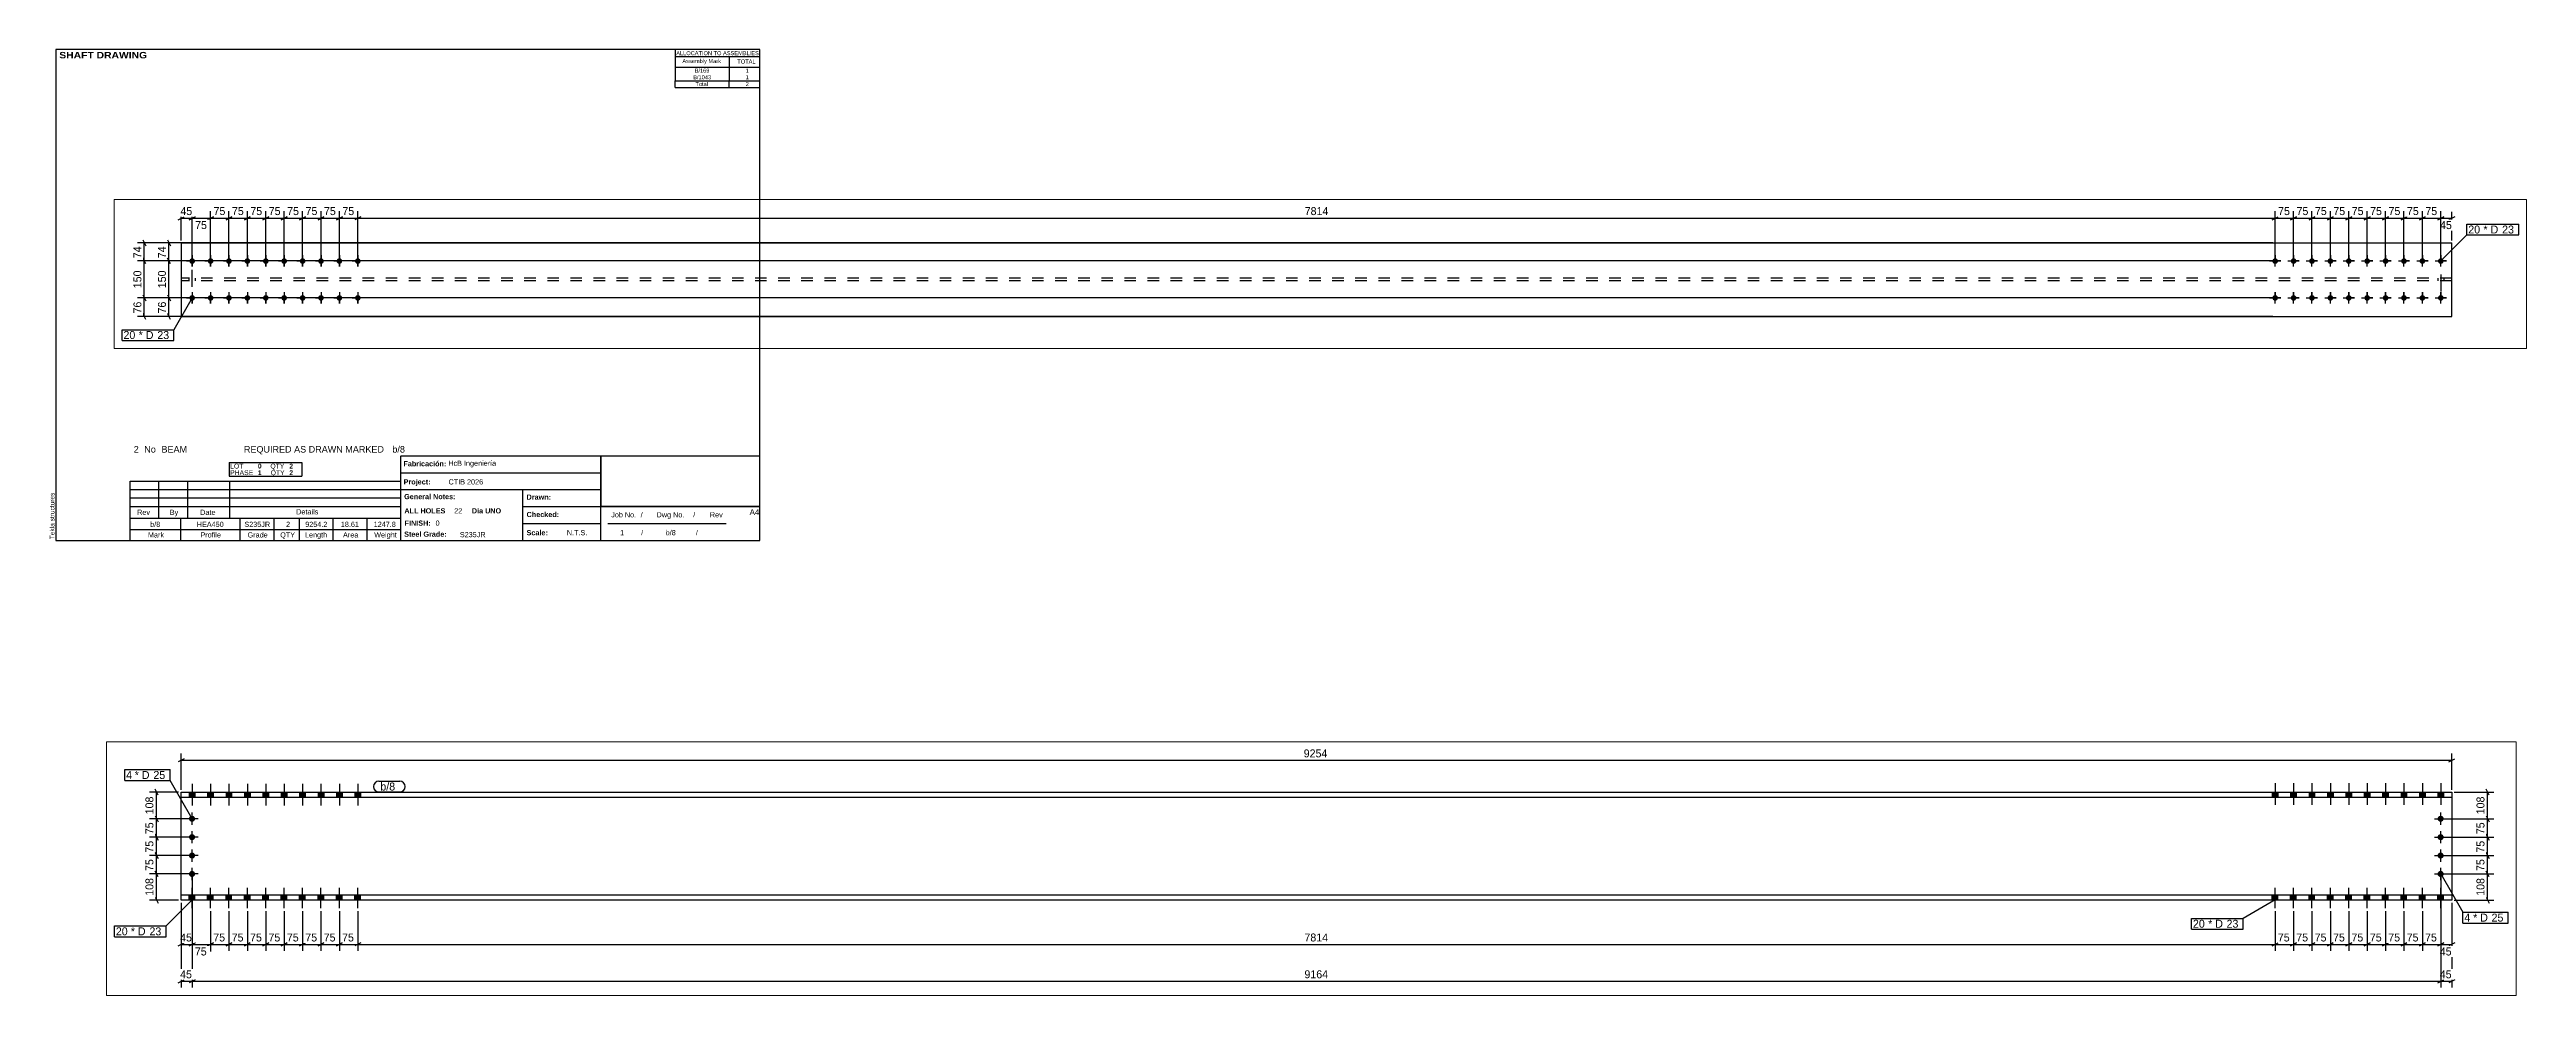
# Paper-space layout 'Layout1' of a CAD drawing. Header units: millimetres. Extents: x 2 to 1012, y -180 to 205.
# The model-space entities are those that its viewports show. They can reach past a viewport. Long polylines and large blocks are cut down to what shows.
import ezdxf

# ---------------------------------------------------------------- set-up
doc = ezdxf.new("R2010")
doc.units = ezdxf.units.MM
doc.linetypes.add('DXK_LINE_DOT2', pattern=[3.9198, 1.9599, -1.9599])
doc.linetypes.add('DXK_LINE_DOT4', pattern=[0.9408, 0.4704, -0.4704])
doc.layers.add('Viewport layer', color=7, linetype='Continuous', plot=False)
doc.styles.add('Arial', font='ARIAL.TTF', dxfattribs={"height": 0.2})
doc.styles.add('Arial Black', font='ARIBLK.TTF', dxfattribs={"height": 0.2})
doc.styles.add('Arial Bold', font='ARIALBD.TTF', dxfattribs={"height": 0.2})
doc.styles.add('Comic Sans MS', font='COMIC.TTF', dxfattribs={"height": 0.2})

psp = doc.layouts.get("Layout1")

# ---------------------------------------------------------------- texts
at = {"color": 7}
for s, height, style, p in [(' SHAFT DRAWING', 2.634, 'Arial Black', (5.3, 201.4)), ('ALLOCATION TO ASSEMBLIES', 1.648, 'Arial', (257.9, 202.7)), ('Assembly Mark', 1.648, 'Arial', (260.4, 199.5)), ('TOTAL', 1.65, 'Arial', (282.8, 199.3)), ('2', 2.64, 'Arial', (36.8, 40.8)), ('No', 2.64, 'Arial', (41.1, 40.8)), ('BEAM', 2.64, 'Arial', (48.1, 40.8)), ('REQUIRED AS DRAWN MARKED', 2.636, 'Arial', (81.7, 40.8)), ('b/8', 2.64, 'Arial', (142.2, 40.8)), ('b/8', 2.11, 'Arial', (43.5, 10.5)), ('HEA450', 2.11, 'Arial', (62.5, 10.5)), ('S235JR', 2.11, 'Arial', (81.9, 10.5)), ('2', 2.11, 'Arial', (98.9, 10.5)), ('9254.2', 2.11, 'Arial', (106.7, 10.5)), ('18.61', 2.11, 'Arial', (121.2, 10.5)), ('1247.8', 2.11, 'Arial', (134.6, 10.5)), ('FINISH:', 2.11, 'Arial Bold', (147.2, 11)), ('0', 2.11, 'Arial', (159.8, 11))]:
    psp.add_text(s, height=height, dxfattribs=dict(at, style=style)).set_placement(p)
at = {"color": 7, "linetype": 'Continuous'}
for s, height, style, p in [('B/1043', 1.65, 'Arial', (264.8, 192.9)), ('B/169', 1.65, 'Arial', (265.4, 195.6)), ('Total', 1.65, 'Arial', (265.7, 190.1)), ('2', 1.65, 'Arial', (286.2, 190.1)), ('1', 1.65, 'Arial', (286.2, 195.6)), ('1', 1.65, 'Arial', (286.2, 192.9)), ('LOT', 1.98, 'Arial', (76.1, 34.3)), ('PHASE', 1.98, 'Arial', (76.1, 31.6)), ('0', 1.98, 'Arial Bold', (87.4, 34.3)), ('1', 1.98, 'Arial Bold', (87.4, 31.6)), ('QTY', 1.98, 'Arial', (92.5, 34.3)), ('QTY', 1.98, 'Arial', (92.6, 31.6)), ('2', 1.98, 'Arial Bold', (100.2, 34.3)), ('2', 1.98, 'Arial Bold', (100.2, 31.6)), ('Fabricación:', 2.107, 'Arial Bold', (146.7, 35.2)), ('HcB Ingeniería', 2.109, 'Arial', (165, 35.4)), ('Project:', 2.11, 'Arial Bold', (146.8, 27.8)), ('General Notes:', 2.107, 'Arial Bold', (147, 21.8)), ('CTIB 2026', 2.11, 'Arial', (165.1, 27.8)), ('Drawn:', 2.11, 'Arial Bold', (196.9, 21.6)), ('Rev', 2.11, 'Arial', (38.2, 15.4)), ('By', 2.11, 'Arial', (51.5, 15.4)), ('Date', 2.11, 'Arial', (63.9, 15.4)), ('Details', 2.11, 'Arial', (103, 15.6)), ('ALL HOLES', 2.11, 'Arial Bold', (147.1, 16)), ('22', 2.11, 'Arial', (167.4, 16)), ('Dia UNO', 2.11, 'Arial Bold', (174.6, 16)), ('Checked:', 2.11, 'Arial Bold', (196.9, 14.5)), ('Job No.', 2.11, 'Arial', (231.4, 14.4)), ('/', 2.11, 'Arial', (243.4, 14.4)), ('Dwg No.', 2.11, 'Arial', (249.9, 14.4)), ('/', 2.11, 'Arial', (264.8, 14.4)), ('Rev', 2.11, 'Arial', (271.6, 14.4)), ('A4', 2.31, 'Arial', (287.8, 15.4)), ('Mark', 2.11, 'Arial', (42.6, 6.2)), ('Profile', 2.11, 'Arial', (64, 6.2)), ('Grade', 2.11, 'Arial', (83.2, 6.2)), ('QTY', 2.11, 'Arial', (96.5, 6.2)), ('Length', 2.11, 'Arial', (106.6, 6.2)), ('Area', 2.11, 'Arial', (122.1, 6.2)), ('Weight', 2.11, 'Arial', (134.8, 6.2)), ('Steel Grade:', 2.107, 'Arial Bold', (147, 6.5)), ('S235JR', 2.11, 'Arial', (169.7, 6.3)), ('Scale:', 2.11, 'Arial Bold', (196.9, 7.1)), ('N.T.S.', 2.11, 'Arial', (213.3, 7.1)), ('1', 2.11, 'Arial', (235, 7.1)), ('/', 1.98, 'Arial', (243.6, 7.1)), ('b/8', 2.11, 'Arial', (253.6, 7.1)), ('/', 1.98, 'Arial', (265.9, 7.1))]:
    psp.add_text(s, height=height, dxfattribs=dict(at, style=style)).set_placement(p)
at = {"color": 174, "linetype": 'Continuous', "style": 'Arial'}
psp.add_text('Tekla structures', height=1.91, rotation=90, dxfattribs=at).set_placement((4.5, 5.5))

msp = doc.modelspace()

# ---------------------------------------------------------------- hatches: boundary and pattern name
at = {"linetype": 'Continuous'}
for points in [[(15169, 807), (15192, 807), (15192, 828), (15169, 828)], [(15169, 807), (15192, 807), (15192, 828), (15169, 828)], [(15244, 807), (15267, 807), (15267, 828), (15244, 828)], [(15244, 807), (15267, 807), (15267, 828), (15244, 828)], [(15319, 807), (15342, 807), (15342, 828), (15319, 828)], [(15319, 807), (15342, 807), (15342, 828), (15319, 828)], [(15394, 807), (15417, 807), (15417, 828), (15394, 828)], [(15394, 807), (15417, 807), (15417, 828), (15394, 828)], [(15469, 807), (15492, 807), (15492, 828), (15469, 828)], [(15469, 807), (15492, 807), (15492, 828), (15469, 828)], [(15544, 807), (15567, 807), (15567, 828), (15544, 828)], [(15544, 807), (15567, 807), (15567, 828), (15544, 828)], [(15619, 807), (15642, 807), (15642, 828), (15619, 828)], [(15619, 807), (15642, 807), (15642, 828), (15619, 828)], [(15694, 807), (15717, 807), (15717, 828), (15694, 828)], [(15694, 807), (15717, 807), (15717, 828), (15694, 828)], [(15769, 807), (15792, 807), (15792, 828), (15769, 828)], [(15769, 807), (15792, 807), (15792, 828), (15769, 828)], [(15844, 807), (15867, 807), (15867, 828), (15844, 828)], [(15844, 807), (15867, 807), (15867, 828), (15844, 828)], [(23681, 828), (23658, 828), (23658, 807), (23681, 807)], [(23681, 828), (23658, 828), (23658, 807), (23681, 807)], [(23756, 828), (23733, 828), (23733, 807), (23756, 807)], [(23756, 828), (23733, 828), (23733, 807), (23756, 807)], [(23831, 828), (23808, 828), (23808, 807), (23831, 807)], [(23831, 828), (23808, 828), (23808, 807), (23831, 807)], [(23906, 828), (23883, 828), (23883, 807), (23906, 807)], [(23906, 828), (23883, 828), (23883, 807), (23906, 807)], [(23981, 828), (23958, 828), (23958, 807), (23981, 807)], [(23981, 828), (23958, 828), (23958, 807), (23981, 807)], [(24056, 828), (24033, 828), (24033, 807), (24056, 807)], [(24056, 828), (24033, 828), (24033, 807), (24056, 807)], [(24131, 828), (24108, 828), (24108, 807), (24131, 807)], [(24131, 828), (24108, 828), (24108, 807), (24131, 807)], [(24206, 828), (24183, 828), (24183, 807), (24206, 807)], [(24206, 828), (24183, 828), (24183, 807), (24206, 807)], [(24281, 828), (24258, 828), (24258, 807), (24281, 807)], [(24281, 828), (24258, 828), (24258, 807), (24281, 807)], [(24356, 828), (24333, 828), (24333, 807), (24356, 807)], [(24356, 828), (24333, 828), (24333, 807), (24356, 807)], [(15168, 720, -1), (15193, 720, -1)], [(24332, 720, -1), (24357, 720, -1)], [(15168, 645, -1), (15193, 645, -1)], [(24332, 645, -1), (24357, 645, -1)], [(15168, 570, -1), (15193, 570, -1)], [(15168, 495, -1), (15193, 495, -1)], [(24332, 570, -1), (24357, 570, -1)], [(24332, 495, -1), (24357, 495, -1)], [(15169, 388), (15192, 388), (15192, 409), (15169, 409)], [(15169, 388), (15192, 388), (15192, 409), (15169, 409)], [(15244, 388), (15267, 388), (15267, 409), (15244, 409)], [(15244, 388), (15267, 388), (15267, 409), (15244, 409)], [(15319, 388), (15342, 388), (15342, 409), (15319, 409)], [(15319, 388), (15342, 388), (15342, 409), (15319, 409)], [(15394, 388), (15417, 388), (15417, 409), (15394, 409)], [(15394, 388), (15417, 388), (15417, 409), (15394, 409)], [(15469, 388), (15492, 388), (15492, 409), (15469, 409)], [(15469, 388), (15492, 388), (15492, 409), (15469, 409)], [(15544, 388), (15567, 388), (15567, 409), (15544, 409)], [(15544, 388), (15567, 388), (15567, 409), (15544, 409)], [(15619, 388), (15642, 388), (15642, 409), (15619, 409)], [(15619, 388), (15642, 388), (15642, 409), (15619, 409)], [(15694, 388), (15717, 388), (15717, 409), (15694, 409)], [(15694, 388), (15717, 388), (15717, 409), (15694, 409)], [(15769, 388), (15792, 388), (15792, 409), (15769, 409)], [(15769, 388), (15792, 388), (15792, 409), (15769, 409)], [(15844, 388), (15867, 388), (15867, 409), (15844, 409)], [(15844, 388), (15867, 388), (15867, 409), (15844, 409)], [(23681, 409), (23658, 409), (23658, 388), (23681, 388)], [(23681, 409), (23658, 409), (23658, 388), (23681, 388)], [(23756, 409), (23733, 409), (23733, 388), (23756, 388)], [(23756, 409), (23733, 409), (23733, 388), (23756, 388)], [(23831, 409), (23808, 409), (23808, 388), (23831, 388)], [(23831, 409), (23808, 409), (23808, 388), (23831, 388)], [(23906, 409), (23883, 409), (23883, 388), (23906, 388)], [(23906, 409), (23883, 409), (23883, 388), (23906, 388)], [(23981, 409), (23958, 409), (23958, 388), (23981, 388)], [(23981, 409), (23958, 409), (23958, 388), (23981, 388)], [(24056, 409), (24033, 409), (24033, 388), (24056, 388)], [(24056, 409), (24033, 409), (24033, 388), (24056, 388)], [(24131, 409), (24108, 409), (24108, 388), (24131, 388)], [(24131, 409), (24108, 409), (24108, 388), (24131, 388)], [(24206, 409), (24183, 409), (24183, 388), (24206, 388)], [(24206, 409), (24183, 409), (24183, 388), (24206, 388)], [(24281, 409), (24258, 409), (24258, 388), (24281, 388)], [(24281, 409), (24258, 409), (24258, 388), (24281, 388)], [(24356, 409), (24333, 409), (24333, 388), (24356, 388)], [(24356, 409), (24333, 409), (24333, 388), (24356, 388)], [(318, 344, -1), (318, 367, -1)], [(393, 344, -1), (393, 367, -1)], [(468, 344, -1), (468, 367, -1)], [(543, 344, -1), (543, 367, -1)], [(618, 344, -1), (618, 367, -1)], [(693, 344, -1), (693, 367, -1)], [(768, 344, -1), (768, 367, -1)], [(843, 344, -1), (843, 367, -1)], [(918, 344, -1), (918, 367, -1)], [(993, 344, -1), (993, 367, -1)], [(8807, 367, -1), (8807, 344, -1)], [(8882, 367, -1), (8882, 344, -1)], [(8957, 367, -1), (8957, 344, -1)], [(9032, 367, -1), (9032, 344, -1)], [(9107, 367, -1), (9107, 344, -1)], [(9182, 367, -1), (9182, 344, -1)], [(9257, 367, -1), (9257, 344, -1)], [(9332, 367, -1), (9332, 344, -1)], [(9407, 367, -1), (9407, 344, -1)], [(9482, 367, -1), (9482, 344, -1)], [(318, 194, -1), (318, 217, -1)], [(393, 194, -1), (393, 217, -1)], [(468, 194, -1), (468, 217, -1)], [(543, 194, -1), (543, 217, -1)], [(618, 194, -1), (618, 217, -1)], [(693, 194, -1), (693, 217, -1)], [(768, 194, -1), (768, 217, -1)], [(843, 194, -1), (843, 217, -1)], [(918, 194, -1), (918, 217, -1)], [(993, 194, -1), (993, 217, -1)], [(8807, 217, -1), (8807, 194, -1)], [(8882, 217, -1), (8882, 194, -1)], [(8957, 217, -1), (8957, 194, -1)], [(9032, 217, -1), (9032, 194, -1)], [(9107, 217, -1), (9107, 194, -1)], [(9182, 217, -1), (9182, 194, -1)], [(9257, 217, -1), (9257, 194, -1)], [(9332, 217, -1), (9332, 194, -1)], [(9407, 217, -1), (9407, 194, -1)], [(9482, 217, -1), (9482, 194, -1)]]:
    msp.add_hatch(color=3, dxfattribs=at).paths.add_polyline_path(points)

# ---------------------------------------------------------------- linework, layer by layer
at = {"color": 8, "linetype": 'Continuous'}
for p, q in [((15148, 964), (15124, 952)), ((15136, 838), (15136, 986)), ((15136, 958), (24390, 958)), ((24378, 952), (24402, 964)), ((24390, 838), (24390, 986)), ((15126, 828), (15007, 828)), ((15042, 816), (15030, 840)), ((24400, 828), (24561, 828)), ((24542, 816), (24530, 840)), ((15171, 720), (15007, 720)), ((15030, 732), (15042, 708)), ((24355, 720), (24561, 720)), ((24530, 732), (24542, 708)), ((15171, 645), (15007, 645)), ((15030, 657), (15042, 633)), ((15036, 570), (15036, 645)), ((24355, 645), (24561, 645)), ((24530, 657), (24542, 633)), ((306, 524), (330, 536)), ((318, 366), (318, 556)), ((381, 524), (405, 536)), ((393, 366), (393, 559)), ((456, 524), (480, 536)), ((468, 366), (468, 559)), ((531, 524), (555, 536)), ((543, 366), (543, 559)), ((606, 524), (630, 536)), ((618, 366), (618, 559)), ((681, 524), (705, 536)), ((693, 366), (693, 559)), ((756, 524), (780, 536)), ((768, 366), (768, 559)), ((831, 524), (855, 536)), ((843, 366), (843, 559)), ((906, 524), (930, 536)), ((918, 366), (918, 559)), ((918, 530), (993, 530)), ((1005, 536), (981, 524)), ((1005, 536), (981, 524)), ((993, 366), (993, 559)), ((993, 366), (993, 559)), ((8795, 524), (8819, 536)), ((8807, 366), (8807, 559)), ((8870, 524), (8894, 536)), ((8882, 366), (8882, 559)), ((8945, 524), (8969, 536)), ((8957, 366), (8957, 559)), ((9020, 524), (9044, 536)), ((9032, 366), (9032, 559)), ((9095, 524), (9119, 536)), ((9107, 366), (9107, 559)), ((9170, 524), (9194, 536)), ((9182, 366), (9182, 559)), ((9245, 524), (9269, 536)), ((9257, 366), (9257, 559)), ((9257, 530), (9332, 530)), ((9344, 536), (9320, 524)), ((9332, 366), (9332, 559)), ((9395, 524), (9419, 536)), ((9407, 366), (9407, 559)), ((9470, 524), (9494, 536)), ((9482, 366), (9482, 556)), ((9482, 530), (9527, 530)), ((9539, 536), (9515, 524)), ((9527, 440), (9527, 556)), ((15171, 570), (15007, 570)), ((15042, 558), (15030, 582)), ((15042, 483), (15030, 507)), ((24355, 570), (24561, 570)), ((24530, 582), (24542, 558)), ((24542, 483), (24530, 507)), ((24536, 495), (24536, 570)), ((217, 442), (229, 418)), ((223, 356), (223, 430)), ((15171, 495), (15007, 495)), ((15181, 485), (15181, 179)), ((24345, 485), (24345, 32)), ((24345, 485), (24345, 179)), ((24355, 495), (24561, 495)), ((308, 356), (95, 356)), ((129, 344), (117, 368)), ((123, 206), (123, 356)), ((8797, 356), (195, 356)), ((229, 344), (217, 368)), ((15126, 388), (15007, 388)), ((15030, 400), (15042, 376)), ((15256, 344), (15256, 182)), ((15331, 344), (15331, 182)), ((15406, 344), (15406, 182)), ((15481, 344), (15481, 182)), ((15556, 344), (15556, 182)), ((15631, 344), (15631, 182)), ((15706, 344), (15706, 182)), ((15781, 344), (15781, 182)), ((15856, 344), (15856, 182)), ((15856, 344), (15856, 182)), ((23670, 344), (23670, 182)), ((23745, 344), (23745, 182)), ((23820, 344), (23820, 182)), ((23895, 344), (23895, 182)), ((23970, 344), (23970, 182)), ((24045, 344), (24045, 182)), ((24120, 344), (24120, 182)), ((24195, 344), (24195, 182)), ((24270, 344), (24270, 182)), ((24390, 378), (24390, 32)), ((24390, 378), (24390, 179)), ((24400, 388), (24561, 388)), ((24530, 400), (24542, 376)), ((308, 206), (95, 206)), ((117, 218), (129, 194)), ((8797, 206), (195, 206)), ((217, 218), (229, 194)), ((15169, 202), (15193, 214)), ((15244, 202), (15268, 214)), ((15319, 202), (15343, 214)), ((15394, 202), (15418, 214)), ((15469, 202), (15493, 214)), ((15544, 202), (15568, 214)), ((15556, 208), (15631, 208)), ((15643, 214), (15619, 202)), ((15694, 202), (15718, 214)), ((15769, 202), (15793, 214)), ((15781, 208), (15856, 208)), ((15868, 214), (15844, 202)), ((15868, 214), (15844, 202)), ((23658, 202), (23682, 214)), ((23733, 202), (23757, 214)), ((23808, 202), (23832, 214)), ((23883, 202), (23907, 214)), ((23958, 202), (23982, 214)), ((24033, 202), (24057, 214)), ((24045, 208), (24120, 208)), ((24132, 214), (24108, 202)), ((24183, 202), (24207, 214)), ((24258, 202), (24282, 214)), ((24333, 202), (24357, 214)), ((24345, 208), (24390, 208)), ((24402, 214), (24378, 202)), ((8797, 130), (195, 130)), ((229, 118), (217, 142)), ((15124, 52), (15148, 64)), ((15136, 58), (15181, 58)), ((15193, 64), (15169, 52)), ((15193, 64), (15169, 52)), ((24333, 52), (24357, 64)), ((24345, 58), (24390, 58)), ((24402, 64), (24378, 52))]:
    msp.add_line(p, q, dxfattribs=at)
at = {"color": 7, "linetype": 'Continuous'}
for p, q in [((15136, 388), (15136, 828)), ((15136, 828), (24390, 828)), ((24390, 828), (24390, 388)), ((24390, 807), (15136, 807)), ((273, 430), (273, 130)), ((273, 430), (9527, 430)), ((9527, 130), (9527, 430)), ((24390, 409), (15136, 409)), ((24390, 388), (15136, 388)), ((273, 130), (9527, 130))]:
    msp.add_line(p, q, dxfattribs=at)
at = {"color": 3, "linetype": 'Continuous'}
for p, q in [((15169, 828), (15169, 807)), ((15169, 828), (15169, 807)), ((15181, 862), (15181, 774)), ((15181, 862), (15181, 774)), ((15192, 828), (15192, 807)), ((15192, 828), (15192, 807)), ((15244, 828), (15244, 807)), ((15244, 828), (15244, 807)), ((15256, 862), (15256, 774)), ((15256, 862), (15256, 774)), ((15267, 828), (15267, 807)), ((15267, 828), (15267, 807)), ((15319, 828), (15319, 807)), ((15319, 828), (15319, 807)), ((15331, 862), (15331, 774)), ((15331, 862), (15331, 774)), ((15342, 828), (15342, 807)), ((15342, 828), (15342, 807)), ((15394, 828), (15394, 807)), ((15394, 828), (15394, 807)), ((15406, 862), (15406, 774)), ((15406, 862), (15406, 774)), ((15417, 828), (15417, 807)), ((15417, 828), (15417, 807)), ((15469, 828), (15469, 807)), ((15469, 828), (15469, 807)), ((15481, 862), (15481, 774)), ((15481, 862), (15481, 774)), ((15492, 828), (15492, 807)), ((15492, 828), (15492, 807)), ((15544, 828), (15544, 807)), ((15544, 828), (15544, 807)), ((15556, 862), (15556, 774)), ((15556, 862), (15556, 774)), ((15567, 828), (15567, 807)), ((15567, 828), (15567, 807)), ((15619, 828), (15619, 807)), ((15619, 828), (15619, 807)), ((15631, 862), (15631, 774)), ((15631, 862), (15631, 774)), ((15642, 828), (15642, 807)), ((15642, 828), (15642, 807)), ((15694, 828), (15694, 807)), ((15694, 828), (15694, 807)), ((15706, 862), (15706, 774)), ((15706, 862), (15706, 774)), ((15717, 828), (15717, 807)), ((15717, 828), (15717, 807)), ((15769, 828), (15769, 807)), ((15769, 828), (15769, 807)), ((15781, 862), (15781, 774)), ((15781, 862), (15781, 774)), ((15792, 828), (15792, 807)), ((15792, 828), (15792, 807)), ((15844, 828), (15844, 807)), ((15844, 828), (15844, 807)), ((15856, 862), (15856, 774)), ((15856, 862), (15856, 774)), ((15867, 828), (15867, 807)), ((15867, 828), (15867, 807)), ((23658, 828), (23658, 807)), ((23658, 828), (23658, 807)), ((23670, 865), (23670, 777)), ((23670, 865), (23670, 777)), ((23681, 828), (23681, 807)), ((23681, 828), (23681, 807)), ((23733, 828), (23733, 807)), ((23733, 828), (23733, 807)), ((23745, 865), (23745, 777)), ((23745, 865), (23745, 777)), ((23756, 828), (23756, 807)), ((23756, 828), (23756, 807)), ((23808, 828), (23808, 807)), ((23808, 828), (23808, 807)), ((23820, 865), (23820, 777)), ((23820, 865), (23820, 777)), ((23831, 828), (23831, 807)), ((23831, 828), (23831, 807)), ((23883, 828), (23883, 807)), ((23883, 828), (23883, 807)), ((23895, 865), (23895, 777)), ((23895, 865), (23895, 777)), ((23906, 828), (23906, 807)), ((23906, 828), (23906, 807)), ((23958, 828), (23958, 807)), ((23958, 828), (23958, 807)), ((23970, 865), (23970, 777)), ((23970, 865), (23970, 777)), ((23981, 828), (23981, 807)), ((23981, 828), (23981, 807)), ((24033, 828), (24033, 807)), ((24033, 828), (24033, 807)), ((24045, 865), (24045, 777)), ((24045, 865), (24045, 777)), ((24056, 828), (24056, 807)), ((24056, 828), (24056, 807)), ((24108, 828), (24108, 807)), ((24108, 828), (24108, 807)), ((24120, 865), (24120, 777)), ((24120, 865), (24120, 777)), ((24131, 828), (24131, 807)), ((24131, 828), (24131, 807)), ((24183, 828), (24183, 807)), ((24183, 828), (24183, 807)), ((24195, 865), (24195, 777)), ((24195, 865), (24195, 777)), ((24206, 828), (24206, 807)), ((24206, 828), (24206, 807)), ((24258, 828), (24258, 807)), ((24258, 828), (24258, 807)), ((24270, 865), (24270, 777)), ((24270, 865), (24270, 777)), ((24281, 828), (24281, 807)), ((24281, 828), (24281, 807)), ((24333, 828), (24333, 807)), ((24333, 828), (24333, 807)), ((24345, 865), (24345, 777)), ((24345, 865), (24345, 777)), ((24356, 828), (24356, 807)), ((24356, 828), (24356, 807)), ((15206, 720), (15156, 720)), ((15181, 695), (15181, 745)), ((24320, 720), (24370, 720)), ((24345, 695), (24345, 745)), ((15206, 645), (15156, 645)), ((15181, 620), (15181, 670)), ((24320, 645), (24370, 645)), ((24345, 620), (24345, 670)), ((15206, 570), (15156, 570)), ((15181, 545), (15181, 595)), ((15181, 470), (15181, 520)), ((24320, 570), (24370, 570)), ((24345, 545), (24345, 595)), ((24345, 470), (24345, 520)), ((15206, 495), (15156, 495)), ((15169, 388), (15169, 409)), ((15169, 388), (15169, 409)), ((15181, 355), (15181, 439)), ((15181, 355), (15181, 439)), ((15192, 388), (15192, 409)), ((15192, 388), (15192, 409)), ((15244, 388), (15244, 409)), ((15244, 388), (15244, 409)), ((15256, 355), (15256, 439)), ((15256, 355), (15256, 439)), ((15267, 388), (15267, 409)), ((15267, 388), (15267, 409)), ((15319, 388), (15319, 409)), ((15319, 388), (15319, 409)), ((15331, 355), (15331, 439)), ((15331, 355), (15331, 439)), ((15342, 388), (15342, 409)), ((15342, 388), (15342, 409)), ((15394, 388), (15394, 409)), ((15394, 388), (15394, 409)), ((15406, 355), (15406, 439)), ((15406, 355), (15406, 439)), ((15417, 388), (15417, 409)), ((15417, 388), (15417, 409)), ((15469, 388), (15469, 409)), ((15469, 388), (15469, 409)), ((15481, 355), (15481, 439)), ((15481, 355), (15481, 439)), ((15492, 388), (15492, 409)), ((15492, 388), (15492, 409)), ((15544, 388), (15544, 409)), ((15544, 388), (15544, 409)), ((15556, 355), (15556, 439)), ((15556, 355), (15556, 439)), ((15567, 388), (15567, 409)), ((15567, 388), (15567, 409)), ((15619, 388), (15619, 409)), ((15619, 388), (15619, 409)), ((15631, 355), (15631, 439)), ((15631, 355), (15631, 439)), ((15642, 388), (15642, 409)), ((15642, 388), (15642, 409)), ((15694, 388), (15694, 409)), ((15694, 388), (15694, 409)), ((15706, 355), (15706, 439)), ((15706, 355), (15706, 439)), ((15717, 388), (15717, 409)), ((15717, 388), (15717, 409)), ((15769, 388), (15769, 409)), ((15769, 388), (15769, 409)), ((15781, 355), (15781, 439)), ((15781, 355), (15781, 439)), ((15792, 388), (15792, 409)), ((15792, 388), (15792, 409)), ((15844, 388), (15844, 409)), ((15844, 388), (15844, 409)), ((15856, 355), (15856, 439)), ((15856, 355), (15856, 439)), ((15867, 388), (15867, 409)), ((15867, 388), (15867, 409)), ((23658, 388), (23658, 409)), ((23658, 388), (23658, 409)), ((23670, 355), (23670, 439)), ((23670, 355), (23670, 439)), ((23681, 388), (23681, 409)), ((23681, 388), (23681, 409)), ((23733, 388), (23733, 409)), ((23733, 388), (23733, 409)), ((23745, 355), (23745, 439)), ((23745, 355), (23745, 439)), ((23756, 388), (23756, 409)), ((23756, 388), (23756, 409)), ((23808, 388), (23808, 409)), ((23808, 388), (23808, 409)), ((23820, 355), (23820, 439)), ((23820, 355), (23820, 439)), ((23831, 388), (23831, 409)), ((23831, 388), (23831, 409)), ((23883, 388), (23883, 409)), ((23883, 388), (23883, 409)), ((23895, 355), (23895, 439)), ((23895, 355), (23895, 439)), ((23906, 388), (23906, 409)), ((23906, 388), (23906, 409)), ((23958, 388), (23958, 409)), ((23958, 388), (23958, 409)), ((23970, 355), (23970, 439)), ((23970, 355), (23970, 439)), ((23981, 388), (23981, 409)), ((23981, 388), (23981, 409)), ((24033, 388), (24033, 409)), ((24033, 388), (24033, 409)), ((24045, 355), (24045, 439)), ((24045, 355), (24045, 439)), ((24056, 388), (24056, 409)), ((24056, 388), (24056, 409)), ((24108, 388), (24108, 409)), ((24108, 388), (24108, 409)), ((24120, 355), (24120, 439)), ((24120, 355), (24120, 439)), ((24131, 388), (24131, 409)), ((24131, 388), (24131, 409)), ((24183, 388), (24183, 409)), ((24183, 388), (24183, 409)), ((24195, 355), (24195, 439)), ((24195, 355), (24195, 439)), ((24206, 388), (24206, 409)), ((24206, 388), (24206, 409)), ((24258, 388), (24258, 409)), ((24258, 388), (24258, 409)), ((24270, 355), (24270, 439)), ((24270, 355), (24270, 439)), ((24281, 388), (24281, 409)), ((24281, 388), (24281, 409)), ((24320, 495), (24370, 495)), ((24333, 388), (24333, 409)), ((24333, 388), (24333, 409)), ((24345, 355), (24345, 439)), ((24345, 355), (24345, 439)), ((24356, 388), (24356, 409)), ((24356, 388), (24356, 409)), ((341, 356), (295, 356)), ((295, 356), (311, 356)), ((318, 379), (318, 333)), ((318, 379), (318, 364)), ((318, 333), (318, 348)), ((341, 356), (326, 356)), ((416, 356), (370, 356)), ((370, 356), (386, 356)), ((393, 379), (393, 333)), ((393, 379), (393, 364)), ((393, 333), (393, 348)), ((416, 356), (401, 356)), ((491, 356), (445, 356)), ((445, 356), (461, 356)), ((468, 379), (468, 333)), ((468, 379), (468, 364)), ((468, 333), (468, 348)), ((491, 356), (476, 356)), ((566, 356), (520, 356)), ((520, 356), (536, 356)), ((543, 379), (543, 333)), ((543, 379), (543, 364)), ((543, 333), (543, 348)), ((566, 356), (551, 356)), ((641, 356), (595, 356)), ((595, 356), (611, 356)), ((618, 379), (618, 333)), ((618, 379), (618, 364)), ((618, 333), (618, 348)), ((641, 356), (626, 356)), ((716, 356), (670, 356)), ((670, 356), (686, 356)), ((693, 379), (693, 333)), ((693, 379), (693, 364)), ((693, 333), (693, 348)), ((716, 356), (701, 356)), ((791, 356), (745, 356)), ((745, 356), (761, 356)), ((768, 379), (768, 333)), ((768, 379), (768, 364)), ((768, 333), (768, 348)), ((791, 356), (776, 356)), ((866, 356), (820, 356)), ((820, 356), (836, 356)), ((843, 379), (843, 333)), ((843, 379), (843, 364)), ((843, 333), (843, 348)), ((866, 356), (851, 356)), ((941, 356), (895, 356)), ((895, 356), (911, 356)), ((918, 379), (918, 333)), ((918, 379), (918, 364)), ((918, 333), (918, 348)), ((941, 356), (926, 356)), ((1016, 356), (970, 356)), ((970, 356), (986, 356)), ((993, 379), (993, 333)), ((993, 379), (993, 364)), ((993, 333), (993, 348)), ((1016, 356), (1001, 356)), ((8784, 356), (8800, 356)), ((8784, 356), (8830, 356)), ((8807, 379), (8807, 364)), ((8807, 333), (8807, 379)), ((8807, 333), (8807, 348)), ((8830, 356), (8815, 356)), ((8859, 356), (8875, 356)), ((8859, 356), (8905, 356)), ((8882, 379), (8882, 364)), ((8882, 333), (8882, 379)), ((8882, 333), (8882, 348)), ((8905, 356), (8890, 356)), ((8934, 356), (8950, 356)), ((8934, 356), (8980, 356)), ((8957, 379), (8957, 364)), ((8957, 333), (8957, 379)), ((8957, 333), (8957, 348)), ((8980, 356), (8965, 356)), ((9009, 356), (9025, 356)), ((9009, 356), (9055, 356)), ((9032, 379), (9032, 364)), ((9032, 333), (9032, 379)), ((9032, 333), (9032, 348)), ((9055, 356), (9040, 356)), ((9084, 356), (9100, 356)), ((9084, 356), (9130, 356)), ((9107, 379), (9107, 364)), ((9107, 333), (9107, 379)), ((9107, 333), (9107, 348)), ((9130, 356), (9115, 356)), ((9159, 356), (9175, 356)), ((9159, 356), (9205, 356)), ((9182, 379), (9182, 364)), ((9182, 333), (9182, 379)), ((9182, 333), (9182, 348)), ((9205, 356), (9190, 356)), ((9234, 356), (9250, 356)), ((9234, 356), (9280, 356)), ((9257, 379), (9257, 364)), ((9257, 333), (9257, 379)), ((9257, 333), (9257, 348)), ((9280, 356), (9265, 356)), ((9309, 356), (9325, 356)), ((9309, 356), (9355, 356)), ((9332, 379), (9332, 364)), ((9332, 333), (9332, 379)), ((9332, 333), (9332, 348)), ((9355, 356), (9340, 356)), ((9384, 356), (9400, 356)), ((9384, 356), (9430, 356)), ((9407, 379), (9407, 364)), ((9407, 333), (9407, 379)), ((9407, 333), (9407, 348)), ((9430, 356), (9415, 356)), ((9459, 356), (9475, 356)), ((9459, 356), (9505, 356)), ((9482, 379), (9482, 364)), ((9482, 333), (9482, 379)), ((9482, 333), (9482, 348)), ((9505, 356), (9490, 356)), ((341, 206), (295, 206)), ((295, 206), (311, 206)), ((318, 229), (318, 183)), ((318, 229), (318, 214)), ((341, 206), (326, 206)), ((416, 206), (370, 206)), ((370, 206), (386, 206)), ((393, 229), (393, 183)), ((393, 229), (393, 214)), ((416, 206), (401, 206)), ((491, 206), (445, 206)), ((445, 206), (461, 206)), ((468, 229), (468, 183)), ((468, 229), (468, 214)), ((491, 206), (476, 206)), ((566, 206), (520, 206)), ((520, 206), (536, 206)), ((543, 229), (543, 183)), ((543, 229), (543, 214)), ((566, 206), (551, 206)), ((641, 206), (595, 206)), ((595, 206), (611, 206)), ((618, 229), (618, 183)), ((618, 229), (618, 214)), ((641, 206), (626, 206)), ((716, 206), (670, 206)), ((670, 206), (686, 206)), ((693, 229), (693, 183)), ((693, 229), (693, 214)), ((716, 206), (701, 206)), ((791, 206), (745, 206)), ((745, 206), (761, 206)), ((768, 229), (768, 183)), ((768, 229), (768, 214)), ((791, 206), (776, 206)), ((866, 206), (820, 206)), ((820, 206), (836, 206)), ((843, 229), (843, 183)), ((843, 229), (843, 214)), ((866, 206), (851, 206)), ((941, 206), (895, 206)), ((895, 206), (911, 206)), ((918, 229), (918, 183)), ((918, 229), (918, 214)), ((941, 206), (926, 206)), ((1016, 206), (970, 206)), ((970, 206), (986, 206)), ((993, 229), (993, 183)), ((993, 229), (993, 214)), ((1016, 206), (1001, 206)), ((8784, 206), (8800, 206)), ((8784, 206), (8830, 206)), ((8807, 229), (8807, 214)), ((8807, 183), (8807, 229)), ((8830, 206), (8815, 206)), ((8859, 206), (8875, 206)), ((8859, 206), (8905, 206)), ((8882, 229), (8882, 214)), ((8882, 183), (8882, 229)), ((8905, 206), (8890, 206)), ((8934, 206), (8950, 206)), ((8934, 206), (8980, 206)), ((8957, 229), (8957, 214)), ((8957, 183), (8957, 229)), ((8980, 206), (8965, 206)), ((9009, 206), (9025, 206)), ((9009, 206), (9055, 206)), ((9032, 229), (9032, 214)), ((9032, 183), (9032, 229)), ((9055, 206), (9040, 206)), ((9084, 206), (9100, 206)), ((9084, 206), (9130, 206)), ((9107, 229), (9107, 214)), ((9107, 183), (9107, 229)), ((9130, 206), (9115, 206)), ((9159, 206), (9175, 206)), ((9159, 206), (9205, 206)), ((9182, 229), (9182, 214)), ((9182, 183), (9182, 229)), ((9205, 206), (9190, 206)), ((9234, 206), (9250, 206)), ((9234, 206), (9280, 206)), ((9257, 229), (9257, 214)), ((9257, 183), (9257, 229)), ((9280, 206), (9265, 206)), ((9309, 206), (9325, 206)), ((9309, 206), (9355, 206)), ((9332, 229), (9332, 214)), ((9332, 183), (9332, 229)), ((9355, 206), (9340, 206)), ((9384, 206), (9400, 206)), ((9384, 206), (9430, 206)), ((9407, 229), (9407, 214)), ((9407, 183), (9407, 229)), ((9430, 206), (9415, 206)), ((9459, 206), (9475, 206)), ((9459, 206), (9505, 206)), ((9482, 229), (9482, 214)), ((9482, 183), (9482, 229)), ((9505, 206), (9490, 206)), ((318, 183), (318, 198)), ((393, 183), (393, 198)), ((468, 183), (468, 198)), ((543, 183), (543, 198)), ((618, 183), (618, 198)), ((693, 183), (693, 198)), ((768, 183), (768, 198)), ((843, 183), (843, 198)), ((918, 183), (918, 198)), ((993, 183), (993, 198)), ((8807, 183), (8807, 198)), ((8882, 183), (8882, 198)), ((8957, 183), (8957, 198)), ((9032, 183), (9032, 198)), ((9107, 183), (9107, 198)), ((9182, 183), (9182, 198)), ((9257, 183), (9257, 198)), ((9332, 183), (9332, 198)), ((9407, 183), (9407, 198)), ((9482, 183), (9482, 198))]:
    msp.add_line(p, q, dxfattribs=at)
at = {"color": 3, "linetype": 'DXK_LINE_DOT2'}
for p, q in [((318, 250), (318, 320)), ((318, 250), (318, 320)), ((318, 250), (318, 320)), ((318, 250), (318, 320)), ((306, 275), (306, 286)), ((306, 275), (306, 286)), ((306, 275), (306, 286)), ((306, 275), (306, 286)), ((331, 275), (331, 286)), ((331, 275), (331, 286)), ((331, 275), (331, 286)), ((331, 275), (331, 286)), ((9470, 286), (9470, 275)), ((9470, 286), (9470, 275)), ((9470, 286), (9470, 275)), ((9470, 286), (9470, 275)), ((9482, 301), (9482, 231)), ((9482, 301), (9482, 231)), ((9482, 301), (9482, 231)), ((9482, 301), (9482, 231)), ((9495, 286), (9495, 275)), ((9495, 286), (9495, 275)), ((9495, 286), (9495, 275)), ((9495, 286), (9495, 275))]:
    msp.add_line(p, q, dxfattribs=at)
at = {"color": 7, "linetype": 'DXK_LINE_DOT4'}
for p, q in [((9527, 286), (273, 286)), ((9527, 275), (273, 275))]:
    msp.add_line(p, q, dxfattribs=at)

# ---------------------------------------------------------------- wipeouts: each hides what was drawn before it
at = {"color": 0}
for points in [[(14938, 882), (14938, 914), (14912, 914), (14912, 882)], [(9646, 468), (9646, 500), (9594, 500), (9594, 468)], [(23387, 276), (23387, 308), (23335, 308), (23335, 276)], [(24467, 301), (24467, 333), (24441, 333), (24441, 301)], [(14922, 245), (14922, 277), (14870, 277), (14870, 245)]]:
    msp.add_wipeout(points, dxfattribs=at)

# ---------------------------------------------------------------- next in the draw order: wipeouts: each hides what was drawn before it
for points in [[(14938, 882), (14938, 914), (14912, 914), (14912, 882)], [(19821, 964), (19821, 1008), (19704, 1008), (19704, 964)], [(16021, 835), (16021, 867), (15948, 867), (15948, 835)], [(15030, 640), (14985, 640), (14985, 575), (15030, 575)], [(9327, 536), (9327, 581), (9262, 581), (9262, 536)], [(9537, 480), (9537, 524), (9472, 524), (9472, 480)], [(24530, 565), (24485, 565), (24485, 500), (24530, 500)], [(9646, 468), (9646, 500), (9594, 500), (9594, 468)], [(117, 323), (72, 323), (72, 239), (117, 239)], [(23387, 276), (23387, 308), (23335, 308), (23335, 276)], [(24467, 301), (24467, 333), (24441, 333), (24441, 301)], [(14922, 245), (14922, 277), (14870, 277), (14870, 245)], [(15626, 214), (15626, 258), (15561, 258), (15561, 214)], [(24115, 214), (24115, 258), (24050, 258), (24050, 214)], [(24400, 64), (24400, 108), (24335, 108), (24335, 64)]]:
    msp.add_wipeout(points, dxfattribs=at)

# ---------------------------------------------------------------- next in the draw order: linework, layer by layer
at = {"color": 8, "linetype": 'Continuous'}
for p, q in [((15036, 645), (15036, 720)), ((15171, 645), (15007, 645)), ((15042, 633), (15030, 657)), ((24536, 570), (24536, 645)), ((9182, 530), (9257, 530)), ((9269, 536), (9245, 524)), ((9257, 366), (9257, 559)), ((9320, 524), (9344, 536)), ((9332, 366), (9332, 559)), ((9407, 530), (9482, 530)), ((9494, 536), (9470, 524)), ((9482, 366), (9482, 559)), ((15171, 570), (15007, 570)), ((15030, 582), (15042, 558)), ((15036, 495), (15036, 570)), ((24355, 570), (24561, 570)), ((24542, 558), (24530, 582)), ((24542, 483), (24530, 507)), ((24355, 495), (24561, 495)), ((24536, 388), (24536, 495)), ((15556, 344), (15556, 182)), ((15631, 344), (15631, 182)), ((24045, 344), (24045, 182)), ((24120, 344), (24120, 182)), ((15481, 208), (15556, 208)), ((15568, 214), (15544, 202)), ((15619, 202), (15643, 214)), ((23970, 208), (24045, 208)), ((24057, 214), (24033, 202)), ((24108, 202), (24132, 214)), ((15181, 58), (24345, 58)), ((24333, 52), (24357, 64))]:
    msp.add_line(p, q, dxfattribs=at)
at = {"color": 7, "linetype": 'Continuous'}
for p, q in [((9588, 462), (9588, 506)), ((9482, 356), (9588, 462)), ((23329, 270), (23329, 314)), ((14864, 239), (14864, 283))]:
    msp.add_line(p, q, dxfattribs=at)

# ---------------------------------------------------------------- next in the draw order: texts
at = {"color": 3, "style": 'Comic Sans MS'}
for s, p in [('9254', (19711, 970)), ('75', (9269, 543)), ('45', (9479, 486)), ('75', (15567, 220)), ('75', (24056, 220)), ('45', (24341, 70))]:
    msp.add_text(s, height=32.4, dxfattribs=at).set_placement(p)
for s, p in [('75', (15023, 582)), ('75', (24523, 507)), ('150', (111, 245))]:
    msp.add_text(s, height=32.4, rotation=90.0002, dxfattribs=at).set_placement(p)

# ---------------------------------------------------------------- next in the draw order: wipeouts: each hides what was drawn before it
at = {"color": 0}
for points in [[(15014, 882), (15014, 914), (14947, 914), (14947, 882)], [(16021, 835), (16021, 867), (15948, 867), (15948, 835)], [(9722, 468), (9722, 500), (9656, 500), (9656, 468)], [(23463, 276), (23463, 308), (23397, 308), (23397, 276)], [(24543, 301), (24543, 333), (24477, 333), (24477, 301)], [(14998, 245), (14998, 277), (14931, 277), (14931, 245)], [(24400, 157), (24400, 202), (24335, 202), (24335, 157)]]:
    msp.add_wipeout(points, dxfattribs=at)

# ---------------------------------------------------------------- next in the draw order: linework, layer by layer
at = {"color": 7, "linetype": 'Continuous'}
for p, q in [((15942, 873), (16027, 873)), ((15942, 829), (16027, 829))]:
    msp.add_line(p, q, dxfattribs=at)
at = {"color": 8, "linetype": 'Continuous'}
for p, q in [((24345, 485), (24345, 182)), ((24270, 208), (24345, 208)), ((24357, 214), (24333, 202))]:
    msp.add_line(p, q, dxfattribs=at)
at = {"color": 7, "linetype": 'Continuous'}
for centre, start, end in [((15942, 851), 90, 270), ((16027, 851), 270, 90)]:
    msp.add_arc(centre, 22, start, end, dxfattribs=at)

# ---------------------------------------------------------------- next in the draw order: texts
at = {"color": 3, "style": 'Comic Sans MS'}
for s, p in [('b/8', (15948, 835)), ('45', (24341, 163))]:
    msp.add_text(s, height=32.4, dxfattribs=at).set_placement(p)

# ---------------------------------------------------------------- next in the draw order: wipeouts: each hides what was drawn before it
at = {"color": 0}
for points in [[(15014, 882), (15014, 914), (14947, 914), (14947, 882)], [(15030, 715), (14985, 715), (14985, 650), (15030, 650)], [(24530, 640), (24485, 640), (24485, 575), (24530, 575)], [(9252, 536), (9252, 581), (9187, 581), (9187, 536)], [(9477, 536), (9477, 581), (9412, 581), (9412, 536)], [(15030, 565), (14985, 565), (14985, 500), (15030, 500)], [(9722, 468), (9722, 500), (9656, 500), (9656, 468)], [(24530, 483), (24485, 483), (24485, 399), (24530, 399)], [(23463, 276), (23463, 308), (23397, 308), (23397, 276)], [(24543, 301), (24543, 333), (24477, 333), (24477, 301)], [(14998, 245), (14998, 277), (14931, 277), (14931, 245)], [(15551, 214), (15551, 258), (15486, 258), (15486, 214)], [(24040, 214), (24040, 258), (23975, 258), (23975, 214)], [(19818, 64), (19818, 108), (19708, 108), (19708, 64)]]:
    msp.add_wipeout(points, dxfattribs=at)

# ---------------------------------------------------------------- next in the draw order: linework, layer by layer
at = {"color": 7, "linetype": 'Continuous'}
for p, q in [((14906, 876), (14906, 920)), ((24345, 495), (24435, 339)), ((24435, 295), (24435, 339))]:
    msp.add_line(p, q, dxfattribs=at)
at = {"color": 8, "linetype": 'Continuous'}
for p, q in [((15036, 720), (15036, 828)), ((15171, 720), (15007, 720)), ((15030, 732), (15042, 708)), ((24536, 645), (24536, 720)), ((24355, 645), (24561, 645)), ((24542, 633), (24530, 657)), ((9107, 530), (9182, 530)), ((9194, 536), (9170, 524)), ((9182, 366), (9182, 559)), ((9332, 530), (9407, 530)), ((9419, 536), (9395, 524)), ((9407, 366), (9407, 559)), ((15042, 483), (15030, 507)), ((15171, 495), (15007, 495)), ((15036, 388), (15036, 495)), ((15481, 344), (15481, 182)), ((23970, 344), (23970, 182)), ((15406, 208), (15481, 208)), ((15493, 214), (15469, 202)), ((23895, 208), (23970, 208)), ((23982, 214), (23958, 202))]:
    msp.add_line(p, q, dxfattribs=at)

# ---------------------------------------------------------------- next in the draw order: texts
at = {"color": 3, "style": 'Comic Sans MS'}
for s, p in [('4', (14912, 882)), ('75', (9194, 543)), ('75', (9419, 543)), ('20', (9594, 468)), ('20', (23335, 276)), ('4', (24441, 301)), ('20', (14870, 245)), ('75', (15492, 220)), ('75', (23981, 220)), ('9164', (19714, 70))]:
    msp.add_text(s, height=32.4, dxfattribs=at).set_placement(p)
for s, p in [('75', (15023, 657)), ('75', (24523, 582)), ('75', (15023, 507)), ('108', (24523, 406))]:
    msp.add_text(s, height=32.4, rotation=90.0002, dxfattribs=at).set_placement(p)

# ---------------------------------------------------------------- next in the draw order: wipeouts: each hides what was drawn before it
at = {"color": 0}
for points in [[(15075, 882), (15075, 914), (15023, 914), (15023, 882)], [(9784, 468), (9784, 500), (9732, 500), (9732, 468)], [(23524, 276), (23524, 308), (23472, 308), (23472, 276)], [(24605, 301), (24605, 333), (24552, 333), (24552, 301)], [(15059, 245), (15059, 277), (15007, 277), (15007, 245)], [(24340, 214), (24340, 258), (24275, 258), (24275, 214)]]:
    msp.add_wipeout(points, dxfattribs=at)

# ---------------------------------------------------------------- next in the draw order: linework, layer by layer
at = {"color": 8, "linetype": 'Continuous'}
for p, q in [((24345, 485), (24345, 32)), ((24270, 344), (24270, 182)), ((24195, 208), (24270, 208)), ((24282, 214), (24258, 202))]:
    msp.add_line(p, q, dxfattribs=at)

# ---------------------------------------------------------------- next in the draw order: texts
at = {"color": 3, "style": 'Comic Sans MS'}
msp.add_text('75', height=32.4, dxfattribs=at).set_placement((24281, 220))

# ---------------------------------------------------------------- next in the draw order: wipeouts: each hides what was drawn before it
at = {"color": 0}
for points in [[(15075, 882), (15075, 914), (15023, 914), (15023, 882)], [(15030, 816), (14985, 816), (14985, 732), (15030, 732)], [(24530, 715), (24485, 715), (24485, 650), (24530, 650)], [(9177, 536), (9177, 581), (9112, 581), (9112, 536)], [(9402, 536), (9402, 581), (9337, 581), (9337, 536)], [(9784, 468), (9784, 500), (9732, 500), (9732, 468)], [(15030, 483), (14985, 483), (14985, 399), (15030, 399)], [(23524, 276), (23524, 308), (23472, 308), (23472, 276)], [(24605, 301), (24605, 333), (24552, 333), (24552, 301)], [(15059, 245), (15059, 277), (15007, 277), (15007, 245)], [(15476, 214), (15476, 258), (15411, 258), (15411, 214)], [(23965, 214), (23965, 258), (23900, 258), (23900, 214)]]:
    msp.add_wipeout(points, dxfattribs=at)

# ---------------------------------------------------------------- next in the draw order: linework, layer by layer
at = {"color": 7, "linetype": 'Continuous'}
for p, q in [((14906, 920), (15091, 920)), ((15091, 876), (15091, 920)), ((14906, 876), (15091, 876)), ((15181, 720), (15091, 876)), ((9588, 506), (9800, 506)), ((9800, 462), (9800, 506)), ((9588, 462), (9800, 462)), ((23329, 314), (23540, 314)), ((23670, 389), (23540, 314)), ((23540, 270), (23540, 314)), ((24435, 339), (24620, 339)), ((24620, 295), (24620, 339)), ((14864, 283), (15075, 283)), ((14864, 239), (15075, 239)), ((15075, 239), (15075, 283)), ((23329, 270), (23540, 270)), ((24435, 295), (24620, 295))]:
    msp.add_line(p, q, dxfattribs=at)
at = {"color": 8, "linetype": 'Continuous'}
for p, q in [((24536, 720), (24536, 828)), ((24355, 720), (24561, 720)), ((24530, 732), (24542, 708)), ((9032, 530), (9107, 530)), ((9119, 536), (9095, 524)), ((9107, 366), (9107, 559)), ((15406, 344), (15406, 182)), ((23895, 344), (23895, 182)), ((15331, 208), (15406, 208)), ((15418, 214), (15394, 202)), ((23820, 208), (23895, 208)), ((23907, 214), (23883, 202))]:
    msp.add_line(p, q, dxfattribs=at)

# ---------------------------------------------------------------- next in the draw order: texts
at = {"color": 3, "style": 'Comic Sans MS'}
for s, p in [('* D', (14947, 882)), ('25', (15023, 882)), ('75', (9119, 543)), ('75', (9344, 543)), ('* D', (9656, 468)), ('23', (9732, 468)), ('* D', (23397, 276)), ('23', (23472, 276)), ('* D', (24477, 301)), ('25', (24552, 301)), ('* D', (14931, 245)), ('23', (15007, 245)), ('75', (15417, 220)), ('75', (23906, 220))]:
    msp.add_text(s, height=32.4, dxfattribs=at).set_placement(p)
for s, p in [('108', (15023, 738)), ('75', (24523, 657)), ('108', (15023, 406))]:
    msp.add_text(s, height=32.4, rotation=90.0002, dxfattribs=at).set_placement(p)

# ---------------------------------------------------------------- next in the draw order: wipeouts: each hides what was drawn before it
at = {"color": 0}
msp.add_wipeout([(24265, 214), (24265, 258), (24200, 258), (24200, 214)], dxfattribs=at)

# ---------------------------------------------------------------- next in the draw order: linework, layer by layer
at = {"color": 8, "linetype": 'Continuous'}
for p, q in [((24195, 344), (24195, 182)), ((24120, 208), (24195, 208)), ((24207, 214), (24183, 202))]:
    msp.add_line(p, q, dxfattribs=at)

# ---------------------------------------------------------------- next in the draw order: texts
at = {"color": 3, "style": 'Comic Sans MS'}
msp.add_text('75', height=32.4, dxfattribs=at).set_placement((24206, 220))

# ---------------------------------------------------------------- next in the draw order: wipeouts: each hides what was drawn before it
at = {"color": 0}
for points in [[(24530, 816), (24485, 816), (24485, 732), (24530, 732)], [(9102, 536), (9102, 581), (9037, 581), (9037, 536)], [(15401, 214), (15401, 258), (15336, 258), (15336, 214)], [(23890, 214), (23890, 258), (23825, 258), (23825, 214)]]:
    msp.add_wipeout(points, dxfattribs=at)

# ---------------------------------------------------------------- next in the draw order: linework, layer by layer
at = {"color": 8, "linetype": 'Continuous'}
for p, q in [((8957, 530), (9032, 530)), ((9044, 536), (9020, 524)), ((9032, 366), (9032, 559)), ((15331, 344), (15331, 182)), ((23820, 344), (23820, 182)), ((15256, 208), (15331, 208)), ((15343, 214), (15319, 202)), ((23745, 208), (23820, 208)), ((23832, 214), (23808, 202))]:
    msp.add_line(p, q, dxfattribs=at)

# ---------------------------------------------------------------- next in the draw order: texts
at = {"color": 3, "style": 'Comic Sans MS'}
msp.add_text('108', height=32.4, rotation=90.0002, dxfattribs=at).set_placement((24523, 738))
for p in [(9044, 543), (15342, 220), (23831, 220)]:
    msp.add_text('75', height=32.4, dxfattribs=at).set_placement(p)

# ---------------------------------------------------------------- next in the draw order: wipeouts: each hides what was drawn before it
at = {"color": 0}
msp.add_wipeout([(24190, 214), (24190, 258), (24125, 258), (24125, 214)], dxfattribs=at)

# ---------------------------------------------------------------- next in the draw order: texts
at = {"color": 3, "style": 'Comic Sans MS'}
msp.add_text('75', height=32.4, dxfattribs=at).set_placement((24131, 220))

# ---------------------------------------------------------------- next in the draw order: wipeouts: each hides what was drawn before it
at = {"color": 0}
for points in [[(9027, 536), (9027, 581), (8962, 581), (8962, 536)], [(15326, 214), (15326, 258), (15261, 258), (15261, 214)], [(23815, 214), (23815, 258), (23750, 258), (23750, 214)]]:
    msp.add_wipeout(points, dxfattribs=at)

# ---------------------------------------------------------------- next in the draw order: linework, layer by layer
at = {"color": 8, "linetype": 'Continuous'}
for p, q in [((8882, 530), (8957, 530)), ((8969, 536), (8945, 524)), ((8957, 366), (8957, 559)), ((15256, 344), (15256, 179)), ((23745, 344), (23745, 182)), ((15181, 208), (15256, 208)), ((15268, 214), (15244, 202)), ((23670, 208), (23745, 208)), ((23757, 214), (23733, 202))]:
    msp.add_line(p, q, dxfattribs=at)

# ---------------------------------------------------------------- next in the draw order: texts
at = {"color": 3, "style": 'Comic Sans MS'}
for p in [(8969, 543), (15267, 220), (23756, 220)]:
    msp.add_text('75', height=32.4, dxfattribs=at).set_placement(p)

# ---------------------------------------------------------------- next in the draw order: wipeouts: each hides what was drawn before it
at = {"color": 0}
for points in [[(8952, 536), (8952, 581), (8887, 581), (8887, 536)], [(23740, 214), (23740, 258), (23675, 258), (23675, 214)], [(15251, 157), (15251, 202), (15186, 202), (15186, 157)]]:
    msp.add_wipeout(points, dxfattribs=at)

# ---------------------------------------------------------------- next in the draw order: linework, layer by layer
at = {"color": 8, "linetype": 'Continuous'}
for p, q in [((8807, 530), (8882, 530)), ((8894, 536), (8870, 524)), ((8882, 366), (8882, 559)), ((15181, 485), (15181, 182)), ((15136, 378), (15136, 182)), ((23670, 344), (23670, 182)), ((15124, 202), (15148, 214)), ((15136, 208), (15181, 208)), ((15193, 214), (15169, 202)), ((15856, 208), (23670, 208)), ((23658, 202), (23682, 214))]:
    msp.add_line(p, q, dxfattribs=at)

# ---------------------------------------------------------------- next in the draw order: texts
at = {"color": 3, "style": 'Comic Sans MS'}
for p in [(8894, 543), (23681, 220), (15192, 163)]:
    msp.add_text('75', height=32.4, dxfattribs=at).set_placement(p)

# ---------------------------------------------------------------- next in the draw order: wipeouts: each hides what was drawn before it
at = {"color": 0}
for points in [[(8877, 536), (8877, 581), (8812, 581), (8812, 536)], [(15191, 214), (15191, 258), (15126, 258), (15126, 214)], [(15851, 214), (15851, 258), (15786, 258), (15786, 214)], [(19818, 214), (19818, 258), (19708, 258), (19708, 214)]]:
    msp.add_wipeout(points, dxfattribs=at)

# ---------------------------------------------------------------- next in the draw order: linework, layer by layer
at = {"color": 8, "linetype": 'Continuous'}
for p, q in [((993, 530), (8807, 530)), ((8795, 524), (8819, 536)), ((8807, 366), (8807, 559)), ((15181, 485), (15181, 32)), ((15181, 485), (15181, 32)), ((15136, 378), (15136, 32)), ((15781, 344), (15781, 182)), ((15706, 208), (15781, 208)), ((15793, 214), (15769, 202))]:
    msp.add_line(p, q, dxfattribs=at)
at = {"color": 7, "linetype": 'Continuous'}
msp.add_line((15181, 389), (15075, 283), dxfattribs=at)

# ---------------------------------------------------------------- next in the draw order: texts
at = {"color": 3, "style": 'Comic Sans MS'}
for s, p in [('75', (8819, 543)), ('45', (15132, 220)), ('75', (15792, 220)), ('7814', (19714, 220))]:
    msp.add_text(s, height=32.4, dxfattribs=at).set_placement(p)

# ---------------------------------------------------------------- next in the draw order: wipeouts: each hides what was drawn before it
at = {"color": 0}
for points in [[(988, 536), (988, 581), (923, 581), (923, 536)], [(4955, 536), (4955, 581), (4845, 581), (4845, 536)], [(15776, 214), (15776, 258), (15711, 258), (15711, 214)], [(15191, 64), (15191, 108), (15126, 108), (15126, 64)]]:
    msp.add_wipeout(points, dxfattribs=at)

# ---------------------------------------------------------------- next in the draw order: linework, layer by layer
at = {"color": 8, "linetype": 'Continuous'}
for p, q in [((843, 530), (918, 530)), ((930, 536), (906, 524)), ((918, 366), (918, 559)), ((15706, 344), (15706, 182)), ((15631, 208), (15706, 208)), ((15718, 214), (15694, 202))]:
    msp.add_line(p, q, dxfattribs=at)

# ---------------------------------------------------------------- next in the draw order: texts
at = {"color": 3, "style": 'Comic Sans MS'}
for s, p in [('75', (930, 543)), ('7814', (4852, 543)), ('75', (15717, 220)), ('45', (15132, 70))]:
    msp.add_text(s, height=32.4, dxfattribs=at).set_placement(p)

# ---------------------------------------------------------------- next in the draw order: wipeouts: each hides what was drawn before it
at = {"color": 0}
for points in [[(913, 536), (913, 581), (848, 581), (848, 536)], [(15701, 214), (15701, 258), (15636, 258), (15636, 214)]]:
    msp.add_wipeout(points, dxfattribs=at)

# ---------------------------------------------------------------- next in the draw order: linework, layer by layer
at = {"color": 8, "linetype": 'Continuous'}
for p, q in [((768, 530), (843, 530)), ((855, 536), (831, 524)), ((843, 366), (843, 559))]:
    msp.add_line(p, q, dxfattribs=at)

# ---------------------------------------------------------------- next in the draw order: texts
at = {"color": 3, "style": 'Comic Sans MS'}
for p in [(855, 543), (15642, 220)]:
    msp.add_text('75', height=32.4, dxfattribs=at).set_placement(p)

# ---------------------------------------------------------------- next in the draw order: wipeouts: each hides what was drawn before it
at = {"color": 0}
msp.add_wipeout([(838, 536), (838, 581), (773, 581), (773, 536)], dxfattribs=at)

# ---------------------------------------------------------------- next in the draw order: linework, layer by layer
at = {"color": 8, "linetype": 'Continuous'}
for p, q in [((693, 530), (768, 530)), ((780, 536), (756, 524)), ((768, 366), (768, 559))]:
    msp.add_line(p, q, dxfattribs=at)

# ---------------------------------------------------------------- next in the draw order: texts
at = {"color": 3, "style": 'Comic Sans MS'}
msp.add_text('75', height=32.4, dxfattribs=at).set_placement((780, 543))

# ---------------------------------------------------------------- next in the draw order: wipeouts: each hides what was drawn before it
at = {"color": 0}
msp.add_wipeout([(763, 536), (763, 581), (698, 581), (698, 536)], dxfattribs=at)

# ---------------------------------------------------------------- next in the draw order: linework, layer by layer
at = {"color": 8, "linetype": 'Continuous'}
for p, q in [((618, 530), (693, 530)), ((705, 536), (681, 524)), ((693, 366), (693, 559))]:
    msp.add_line(p, q, dxfattribs=at)

# ---------------------------------------------------------------- next in the draw order: texts
at = {"color": 3, "style": 'Comic Sans MS'}
msp.add_text('75', height=32.4, dxfattribs=at).set_placement((705, 543))

# ---------------------------------------------------------------- next in the draw order: wipeouts: each hides what was drawn before it
at = {"color": 0}
msp.add_wipeout([(688, 536), (688, 581), (623, 581), (623, 536)], dxfattribs=at)

# ---------------------------------------------------------------- next in the draw order: linework, layer by layer
at = {"color": 8, "linetype": 'Continuous'}
for p, q in [((543, 530), (618, 530)), ((630, 536), (606, 524)), ((618, 366), (618, 559))]:
    msp.add_line(p, q, dxfattribs=at)

# ---------------------------------------------------------------- next in the draw order: texts
at = {"color": 3, "style": 'Comic Sans MS'}
msp.add_text('75', height=32.4, dxfattribs=at).set_placement((630, 543))

# ---------------------------------------------------------------- next in the draw order: wipeouts: each hides what was drawn before it
at = {"color": 0}
msp.add_wipeout([(613, 536), (613, 581), (548, 581), (548, 536)], dxfattribs=at)

# ---------------------------------------------------------------- next in the draw order: linework, layer by layer
at = {"color": 8, "linetype": 'Continuous'}
for p, q in [((468, 530), (543, 530)), ((555, 536), (531, 524)), ((543, 366), (543, 559))]:
    msp.add_line(p, q, dxfattribs=at)

# ---------------------------------------------------------------- next in the draw order: texts
at = {"color": 3, "style": 'Comic Sans MS'}
msp.add_text('75', height=32.4, dxfattribs=at).set_placement((555, 543))

# ---------------------------------------------------------------- next in the draw order: wipeouts: each hides what was drawn before it
at = {"color": 0}
msp.add_wipeout([(538, 536), (538, 581), (473, 581), (473, 536)], dxfattribs=at)

# ---------------------------------------------------------------- next in the draw order: linework, layer by layer
at = {"color": 8, "linetype": 'Continuous'}
for p, q in [((393, 530), (468, 530)), ((480, 536), (456, 524)), ((468, 366), (468, 559))]:
    msp.add_line(p, q, dxfattribs=at)

# ---------------------------------------------------------------- next in the draw order: texts
at = {"color": 3, "style": 'Comic Sans MS'}
msp.add_text('75', height=32.4, dxfattribs=at).set_placement((480, 543))

# ---------------------------------------------------------------- next in the draw order: wipeouts: each hides what was drawn before it
at = {"color": 0}
msp.add_wipeout([(463, 536), (463, 581), (398, 581), (398, 536)], dxfattribs=at)

# ---------------------------------------------------------------- next in the draw order: linework, layer by layer
at = {"color": 8, "linetype": 'Continuous'}
for p, q in [((318, 530), (393, 530)), ((405, 536), (381, 524)), ((393, 366), (393, 556))]:
    msp.add_line(p, q, dxfattribs=at)

# ---------------------------------------------------------------- next in the draw order: texts
at = {"color": 3, "style": 'Comic Sans MS'}
msp.add_text('75', height=32.4, dxfattribs=at).set_placement((405, 543))

# ---------------------------------------------------------------- next in the draw order: wipeouts: each hides what was drawn before it
at = {"color": 0}
msp.add_wipeout([(388, 480), (388, 524), (323, 524), (323, 480)], dxfattribs=at)

# ---------------------------------------------------------------- next in the draw order: linework, layer by layer
at = {"color": 8, "linetype": 'Continuous'}
for p, q in [((261, 524), (285, 536)), ((273, 440), (273, 559)), ((273, 530), (318, 530)), ((330, 536), (306, 524)), ((318, 366), (318, 559)), ((8797, 430), (195, 430))]:
    msp.add_line(p, q, dxfattribs=at)

# ---------------------------------------------------------------- next in the draw order: texts
at = {"color": 3, "style": 'Comic Sans MS'}
msp.add_text('75', height=32.4, dxfattribs=at).set_placement((330, 486))

# ---------------------------------------------------------------- next in the draw order: wipeouts: each hides what was drawn before it
at = {"color": 0}
for points in [[(328, 536), (328, 581), (263, 581), (263, 536)], [(217, 426), (172, 426), (172, 361), (217, 361)]]:
    msp.add_wipeout(points, dxfattribs=at)

# ---------------------------------------------------------------- next in the draw order: linework, layer by layer
at = {"color": 8, "linetype": 'Continuous'}
for p, q in [((263, 430), (95, 430)), ((117, 442), (129, 418)), ((8797, 356), (195, 356)), ((229, 344), (217, 368)), ((223, 206), (223, 356))]:
    msp.add_line(p, q, dxfattribs=at)

# ---------------------------------------------------------------- next in the draw order: texts
at = {"color": 3, "style": 'Comic Sans MS'}
msp.add_text('45', height=32.4, dxfattribs=at).set_placement((270, 543))
msp.add_text('74', height=32.4, rotation=90.0002, dxfattribs=at).set_placement((211, 367))

# ---------------------------------------------------------------- next in the draw order: wipeouts: each hides what was drawn before it
at = {"color": 0}
msp.add_wipeout([(217, 323), (172, 323), (172, 239), (217, 239)], dxfattribs=at)

# ---------------------------------------------------------------- next in the draw order: linework, layer by layer
at = {"color": 8, "linetype": 'Continuous'}
for p, q in [((123, 356), (123, 430)), ((308, 356), (95, 356)), ((129, 344), (117, 368)), ((8797, 206), (195, 206)), ((217, 218), (229, 194)), ((223, 130), (223, 206))]:
    msp.add_line(p, q, dxfattribs=at)

# ---------------------------------------------------------------- next in the draw order: texts
at = {"color": 3, "style": 'Comic Sans MS'}
msp.add_text('150', height=32.4, rotation=90.0002, dxfattribs=at).set_placement((211, 245))

# ---------------------------------------------------------------- next in the draw order: wipeouts: each hides what was drawn before it
at = {"color": 0}
for points in [[(117, 426), (72, 426), (72, 361), (117, 361)], [(217, 201), (172, 201), (172, 136), (217, 136)]]:
    msp.add_wipeout(points, dxfattribs=at)

# ---------------------------------------------------------------- next in the draw order: linework, layer by layer
at = {"color": 8, "linetype": 'Continuous'}
for p, q in [((308, 206), (95, 206)), ((117, 218), (129, 194)), ((123, 130), (123, 206)), ((263, 130), (95, 130)), ((129, 118), (117, 142))]:
    msp.add_line(p, q, dxfattribs=at)

# ---------------------------------------------------------------- next in the draw order: texts
at = {"color": 3, "style": 'Comic Sans MS'}
for s, p in [('74', (111, 367)), ('76', (211, 142))]:
    msp.add_text(s, height=32.4, rotation=90.0002, dxfattribs=at).set_placement(p)

# ---------------------------------------------------------------- next in the draw order: wipeouts: each hides what was drawn before it
at = {"color": 0}
for points in [[(117, 201), (72, 201), (72, 136), (117, 136)], [(90, 38), (90, 70), (38, 70), (38, 38)]]:
    msp.add_wipeout(points, dxfattribs=at)

# ---------------------------------------------------------------- next in the draw order: texts
at = {"color": 3, "style": 'Comic Sans MS'}
msp.add_text('76', height=32.4, rotation=90.0002, dxfattribs=at).set_placement((111, 142))

# ---------------------------------------------------------------- next in the draw order: wipeouts: each hides what was drawn before it
at = {"color": 0}
msp.add_wipeout([(90, 38), (90, 70), (38, 70), (38, 38)], dxfattribs=at)

# ---------------------------------------------------------------- next in the draw order: linework, layer by layer
at = {"color": 7, "linetype": 'Continuous'}
msp.add_line((32, 32), (32, 76), dxfattribs=at)

# ---------------------------------------------------------------- next in the draw order: wipeouts: each hides what was drawn before it
at = {"color": 0}
msp.add_wipeout([(166, 38), (166, 70), (100, 70), (100, 38)], dxfattribs=at)

# ---------------------------------------------------------------- next in the draw order: wipeouts: each hides what was drawn before it
msp.add_wipeout([(166, 38), (166, 70), (100, 70), (100, 38)], dxfattribs=at)

# ---------------------------------------------------------------- next in the draw order: texts
at = {"color": 3, "style": 'Comic Sans MS'}
msp.add_text('20', height=32.4, dxfattribs=at).set_placement((38, 38))

# ---------------------------------------------------------------- next in the draw order: wipeouts: each hides what was drawn before it
at = {"color": 0}
msp.add_wipeout([(228, 38), (228, 70), (176, 70), (176, 38)], dxfattribs=at)

# ---------------------------------------------------------------- next in the draw order: wipeouts: each hides what was drawn before it
msp.add_wipeout([(228, 38), (228, 70), (176, 70), (176, 38)], dxfattribs=at)

# ---------------------------------------------------------------- next in the draw order: linework, layer by layer
at = {"color": 7, "linetype": 'Continuous'}
for p, q in [((318, 206), (243, 76)), ((32, 76), (243, 76)), ((32, 32), (243, 32)), ((243, 32), (243, 76))]:
    msp.add_line(p, q, dxfattribs=at)

# ---------------------------------------------------------------- next in the draw order: texts
at = {"color": 3, "style": 'Comic Sans MS'}
for s, p in [('* D', (100, 38)), ('23', (176, 38))]:
    msp.add_text(s, height=32.4, dxfattribs=at).set_placement(p)

# ---------------------------------------------------------------- linework, layer by layer
at = {"color": 5, "linetype": 'Continuous'}
for p, q in [((292, 205), (5, 205)), ((5, 205), (5, 5)), ((292, 5), (292, 205)), ((5, 5), (292, 5))]:
    psp.add_line(p, q, dxfattribs=at)
at = {"color": 7, "linetype": 'Continuous'}
for p, q in [((257.5, 205), (257.5, 197.8)), ((257.6, 202.2), (292, 202.2)), ((279.5, 202.2), (279.5, 197.8)), ((257.5, 197.8), (257.5, 195)), ((257.5, 195), (257.5, 192.2)), ((257.5, 189.5), (257.5, 192.2)), ((257.5, 192.2), (292, 192.2)), ((257.6, 197.8), (292, 197.8)), ((279.5, 197.8), (279.5, 195)), ((279.5, 195), (279.5, 192.2)), ((279.5, 189.5), (279.5, 192.2)), ((257.5, 189.5), (292, 189.5)), ((75.7, 36.7), (105.3, 36.7)), ((75.7, 36.7), (75.7, 34)), ((75.7, 34), (75.7, 31.2)), ((75.7, 31.2), (105.3, 31.2)), ((105.3, 36.7), (105.3, 34)), ((105.3, 34), (105.3, 31.2)), ((145.7, 5), (145.7, 39.5)), ((145.7, 32.6), (227.1, 32.6)), ((145.8, 39.5), (292, 39.5)), ((227.1, 5), (227.1, 39.5)), ((35.3, 14), (35.3, 29.2)), ((35.3, 29.2), (145.7, 29.2)), ((35.3, 25.7), (145.7, 25.7)), ((35.3, 22.3), (145.7, 22.3)), ((47, 14), (47, 29.2)), ((58.8, 14), (58.8, 29.2)), ((76, 14), (76, 29.2)), ((145.7, 14), (145.7, 29.2)), ((145.7, 25.7), (227.1, 25.7)), ((195.4, 5), (195.4, 25.7)), ((35.3, 18.8), (145.7, 18.8)), ((35.3, 9.5), (35.3, 14)), ((35.3, 14), (145.7, 14)), ((56, 9.5), (56, 14)), ((80.2, 9.5), (80.2, 14)), ((94, 9.5), (94, 14)), ((104.3, 9.5), (104.3, 14)), ((118.1, 9.5), (118.1, 14)), ((131.9, 9.5), (131.9, 14)), ((195.4, 18.8), (292, 18.8)), ((195.4, 11.9), (227.1, 11.9)), ((230, 11.9), (278.3, 11.9)), ((35.3, 9.5), (145.7, 9.5)), ((35.3, 5), (35.3, 9.5)), ((56, 5), (56, 9.5)), ((80.2, 5), (80.2, 9.5)), ((94, 5), (94, 9.5)), ((104.3, 5), (104.3, 9.5)), ((118.1, 5), (118.1, 9.5)), ((131.9, 5), (131.9, 9.5))]:
    psp.add_line(p, q, dxfattribs=at)
at = {"color": 2, "linetype": 'Continuous'}
for p, q in [((227.3, 39.5), (291.9, 39.5)), ((227.3, 19), (227.3, 39.5)), ((292, 19), (292, 39.5)), ((227.3, 19), (291.9, 19))]:
    psp.add_line(p, q, dxfattribs=at)

psp.set_redraw_order([(e.dxf.handle, doc.entitydb.next_handle()) for e in psp.query("TEXT MTEXT ATTDEF DIMENSION ARC_DIMENSION")])  # texts and dimensions are drawn at this point

# ---------------------------------------------------------------- viewports
at = {"layer": 'Viewport layer', "view_target_point": (4915.8, 303.4)}
psp.add_viewport(center=(520.4, 113.6), size=(983.2, 60.6723), view_center_point=(0, 0), view_height=606.723, dxfattribs=at)
at = {"layer": 'Viewport layer', "view_target_point": (19741.9, 517)}
psp.add_viewport(center=(516.7, -128.7), size=(982.1, 103.4), view_center_point=(0, 0), view_height=1034, status=3, dxfattribs=at)

doc.saveas('drawing.dxf')
